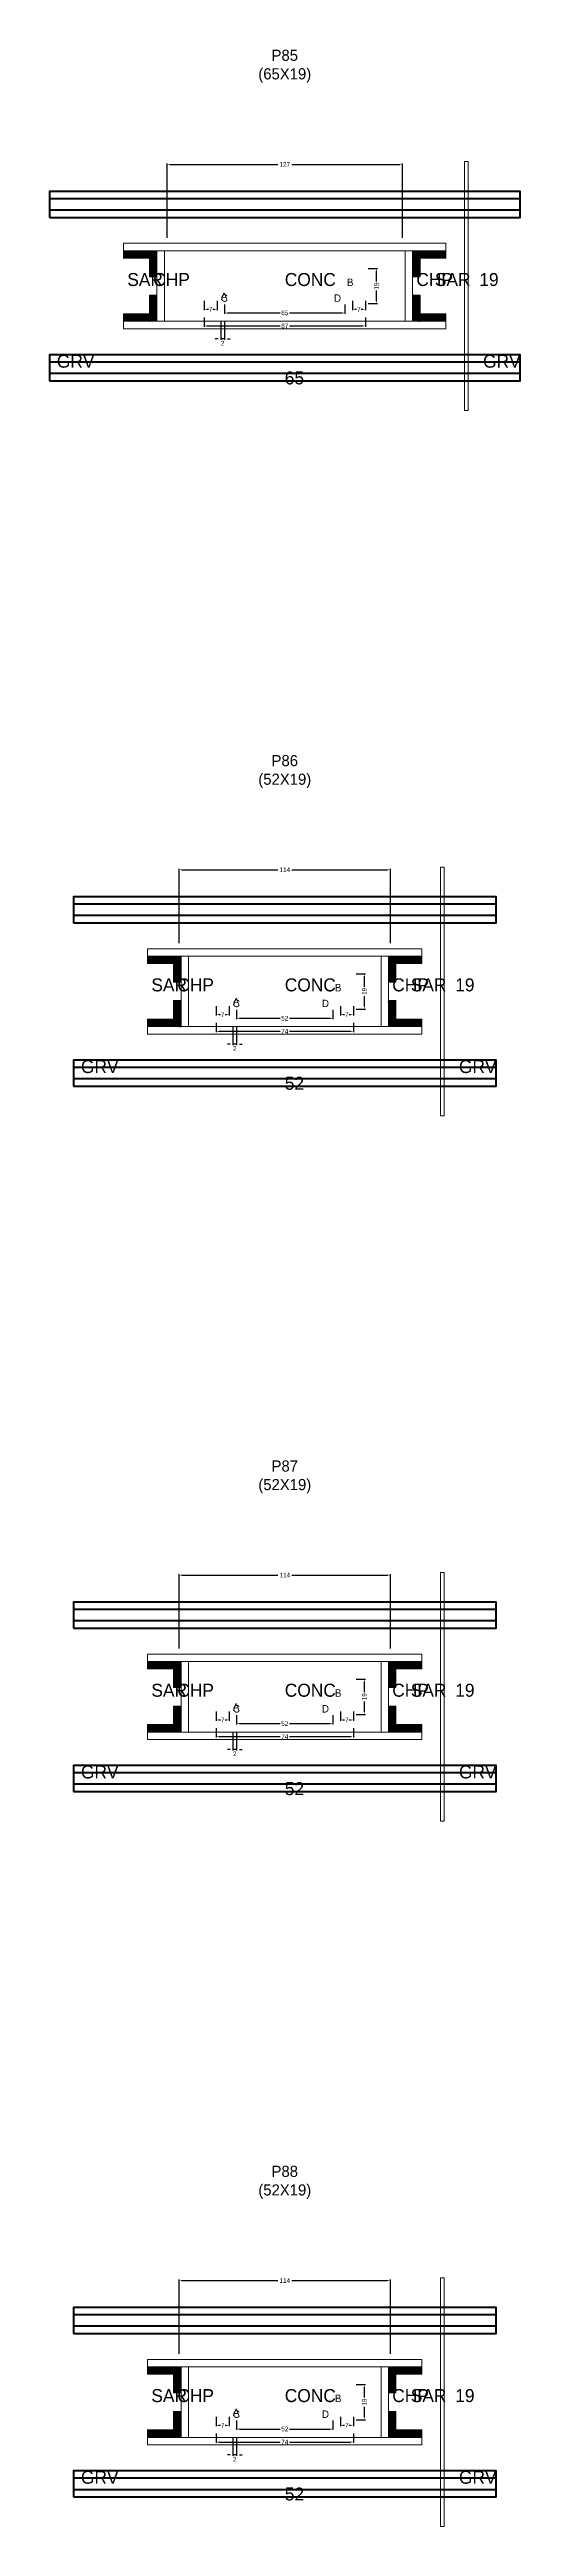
# Model space of a CAD drawing. Header units: centimetres. Extents: x -10500 to 4105, y -36866 to 295.
# Drawn here: x -127 to 127, y -31847 to -30513 of the extents above; entities that cross this region are included whole.
import ezdxf

# ---------------------------------------------------------------- set-up
doc = ezdxf.new("R2010")
doc.units = ezdxf.units.CM
for name, color, linetype in [('COTA', 241, 'Continuous'), ('GRAVATA', 224, 'Continuous'), ('Hachura', 251, 'Continuous'), ('NOMENCLATURA', 7, 'Continuous'), ('SARRAFO', 251, 'Continuous'), ('Texto Seção', 7, 'Continuous')]:
    doc.layers.add(name, color=color, linetype=linetype)
doc.dimstyles.new('cotax2', dxfattribs={"dimtxt": 2.5, "dimasz": 1.5, "dimexe": 0.5, "dimexo": 0.5, "dimgap": 0.5, "dimtad": 1, "dimcen": 2.5, "dimazin": 3, "dimtfac": 1, "dimtmove": 0, "dimatfit": 3})

msp = doc.modelspace()

# ---------------------------------------------------------------- texts
at = {"layer": 'NOMENCLATURA'}
for s, p in [('B', (33.5, -30640)), ('A', (-34.5, -30647.5)), ('C', (-34.5, -30648.5)), ('D', (26.5, -30648.5)), ('A', (-28, -31027.5)), ('C', (-28, -31028.5)), ('D', (20, -31028.5)), ('B', (27, -31020)), ('B', (27, -31400)), ('A', (-28, -31407.5)), ('C', (-28, -31408.5)), ('D', (20, -31408.5)), ('A', (-28, -31787.5)), ('C', (-28, -31788.5)), ('D', (20, -31788.5)), ('B', (27, -31780))]:
    msp.add_text(s, height=4, dxfattribs=at).set_placement(p)
at = {"layer": 'NOMENCLATURA', "char_height": 6, "attachment_point": 8}
for s, insert in [('P85\\P(65X19)', (0, -30530.5)), ('P86\\P(52X19)', (0, -30910.5)), ('P87\\P(52X19)', (0, -31290.5)), ('P88\\P(52X19)', (0, -31670.5))]:
    msp.add_mtext(s, dxfattribs=dict(at, insert=insert))
at = {"layer": 'Texto Seção'}
for s, p in [('SAR', (-85, -30640)), ('CHP', (-71, -30640)), ('CONC', (0, -30640)), ('CHP', (71, -30640)), ('SAR', (81, -30640)), ('19', (105, -30640)), ('GRV', (-123, -30684)), ('GRV', (107, -30684)), ('65', (0, -30693)), ('SAR', (-72, -31020)), ('CHP', (-58, -31020)), ('CONC', (0, -31020)), ('CHP', (58, -31020)), ('SAR', (68, -31020)), ('19', (92, -31020)), ('GRV', (-110, -31064)), ('GRV', (94, -31064)), ('52', (0, -31073)), ('SAR', (-72, -31400)), ('CHP', (-58, -31400)), ('CONC', (0, -31400)), ('CHP', (58, -31400)), ('SAR', (68, -31400)), ('19', (92, -31400)), ('GRV', (-110, -31444)), ('GRV', (94, -31444)), ('52', (0, -31453)), ('SAR', (-72, -31780)), ('CHP', (-58, -31780)), ('CONC', (0, -31780)), ('CHP', (58, -31780)), ('SAR', (68, -31780)), ('19', (92, -31780)), ('GRV', (-110, -31824)), ('GRV', (94, -31824)), ('52', (0, -31833))]:
    msp.add_text(s, height=7, dxfattribs=at).set_placement(p)

# ---------------------------------------------------------------- blocks, each defined once
blk = doc.blocks.new('_CLOSEDFILLED')
at = {"color": 0, "linetype": 'BYBLOCK'}
blk.add_solid([(-1, 0.16), (0, 0), (-1, -0.16)], dxfattribs=at)
blk = doc.blocks.new('*D2198')
for p, q in [((-37, -31797), (-37, -31802)), ((37, -31797), (37, -31802)), ((-35.5, -31801.5), (-2.5, -31801.5)), ((2.5, -31801.5), (35.5, -31801.5))]:
    blk.add_line(p, q)
at = {"layer": 'Defpoints'}
for p in [(-37, -31796.5), (37, -31796.5), (-37, -31801.5)]:
    blk.add_point(p, dxfattribs=at)
at = {"layer": 'COTA', "xscale": 1.5, "yscale": 1.5, "rotation": 180}
blk.add_blockref('_CLOSEDFILLED', (-37, -31801.5), dxfattribs=at)
at = {"layer": 'COTA', "xscale": 1.5, "yscale": 1.5}
blk.add_blockref('_CLOSEDFILLED', (37, -31801.5), dxfattribs=at)
at = {"layer": 'COTA', "insert": (0, -31801.5), "char_height": 2.5, "attachment_point": 5}
blk.add_mtext('74', dxfattribs=at)
blk = doc.blocks.new('*D2199')
for p, q in [((-26, -31790), (-26, -31795)), ((-24.5, -31794.5), (-2.5, -31794.5)), ((2.5, -31794.5), (24.5, -31794.5)), ((26, -31790), (26, -31795))]:
    blk.add_line(p, q)
at = {"layer": 'Defpoints'}
for p in [(-26, -31789.5), (-26, -31794.5), (26, -31789.5)]:
    blk.add_point(p, dxfattribs=at)
at = {"layer": 'COTA', "xscale": 1.5, "yscale": 1.5, "rotation": 180}
blk.add_blockref('_CLOSEDFILLED', (-26, -31794.5), dxfattribs=at)
at = {"layer": 'COTA', "xscale": 1.5, "yscale": 1.5}
blk.add_blockref('_CLOSEDFILLED', (26, -31794.5), dxfattribs=at)
at = {"layer": 'COTA', "insert": (0, -31794.5), "char_height": 2.5, "attachment_point": 5}
blk.add_mtext('52', dxfattribs=at)
blk = doc.blocks.new('*D2200')
for p, q in [((38.5, -31770.5), (43.5, -31770.5)), ((43, -31777.5), (43, -31772)), ((43, -31788), (43, -31782.5)), ((38.5, -31789.5), (43.5, -31789.5))]:
    blk.add_line(p, q)
at = {"layer": 'Defpoints'}
for p in [(38, -31770.5), (38, -31789.5), (43, -31789.5)]:
    blk.add_point(p, dxfattribs=at)
at = {"layer": 'COTA', "xscale": 1.5, "yscale": 1.5}
for p, rotation in [((43, -31770.5), 90), ((43, -31789.5), 270)]:
    blk.add_blockref('_CLOSEDFILLED', p, dxfattribs=dict(at, rotation=rotation))
at = {"layer": 'COTA', "insert": (43, -31780), "char_height": 2.5, "attachment_point": 5, "rotation": 90}
blk.add_mtext('19', dxfattribs=at)
blk = doc.blocks.new('*D2201')
for p, q in [((-37, -31788), (-37, -31793)), ((-35.5, -31792.5), (-34.75, -31792.5)), ((-32.25, -31792.5), (-31.5, -31792.5)), ((-30, -31788), (-30, -31793))]:
    blk.add_line(p, q)
at = {"layer": 'Defpoints'}
for p in [(-37, -31787.5), (-37, -31792.5), (-30, -31787.5)]:
    blk.add_point(p, dxfattribs=at)
at = {"layer": 'COTA', "xscale": 1.5, "yscale": 1.5, "rotation": 180}
blk.add_blockref('_CLOSEDFILLED', (-37, -31792.5), dxfattribs=at)
at = {"layer": 'COTA', "xscale": 1.5, "yscale": 1.5}
blk.add_blockref('_CLOSEDFILLED', (-30, -31792.5), dxfattribs=at)
at = {"layer": 'COTA', "insert": (-33.5, -31792.5), "char_height": 2.5, "attachment_point": 5}
blk.add_mtext('7', dxfattribs=at)
blk = doc.blocks.new('*D2202')
for p, q in [((30, -31788), (30, -31793)), ((31.5, -31792.5), (32.25, -31792.5)), ((34.75, -31792.5), (35.5, -31792.5)), ((37, -31788), (37, -31793))]:
    blk.add_line(p, q)
at = {"layer": 'Defpoints'}
for p in [(30, -31787.5), (30, -31792.5), (37, -31787.5)]:
    blk.add_point(p, dxfattribs=at)
at = {"layer": 'COTA', "xscale": 1.5, "yscale": 1.5, "rotation": 180}
blk.add_blockref('_CLOSEDFILLED', (30, -31792.5), dxfattribs=at)
at = {"layer": 'COTA', "xscale": 1.5, "yscale": 1.5}
blk.add_blockref('_CLOSEDFILLED', (37, -31792.5), dxfattribs=at)
at = {"layer": 'COTA', "insert": (33.5, -31792.5), "char_height": 2.5, "attachment_point": 5}
blk.add_mtext('7', dxfattribs=at)
blk = doc.blocks.new('*D2203')
for p, q in [((-57, -31754), (-57, -31714)), ((-55.5, -31714.5), (-3.75, -31714.5)), ((3.75, -31714.5), (55.5, -31714.5)), ((57, -31754), (57, -31714))]:
    blk.add_line(p, q)
at = {"layer": 'Defpoints'}
for p in [(-57, -31714.5), (-57, -31754.5), (57, -31754.5)]:
    blk.add_point(p, dxfattribs=at)
at = {"layer": 'COTA', "xscale": 1.5, "yscale": 1.5, "rotation": 180}
blk.add_blockref('_CLOSEDFILLED', (-57, -31714.5), dxfattribs=at)
at = {"layer": 'COTA', "xscale": 1.5, "yscale": 1.5}
blk.add_blockref('_CLOSEDFILLED', (57, -31714.5), dxfattribs=at)
at = {"layer": 'COTA', "insert": (0, -31714.5), "char_height": 2.5, "attachment_point": 5}
blk.add_mtext('114', dxfattribs=at)
blk = doc.blocks.new('*D2172')
for p, q in [((-37, -31417), (-37, -31422)), ((-35.5, -31421.5), (-2.5, -31421.5)), ((2.5, -31421.5), (35.5, -31421.5)), ((37, -31417), (37, -31422))]:
    blk.add_line(p, q)
at = {"layer": 'Defpoints'}
for p in [(-37, -31416.5), (-37, -31421.5), (37, -31416.5)]:
    blk.add_point(p, dxfattribs=at)
at = {"layer": 'COTA', "xscale": 1.5, "yscale": 1.5, "rotation": 180}
blk.add_blockref('_CLOSEDFILLED', (-37, -31421.5), dxfattribs=at)
at = {"layer": 'COTA', "xscale": 1.5, "yscale": 1.5}
blk.add_blockref('_CLOSEDFILLED', (37, -31421.5), dxfattribs=at)
at = {"layer": 'COTA', "insert": (0, -31421.5), "char_height": 2.5, "attachment_point": 5}
blk.add_mtext('74', dxfattribs=at)
blk = doc.blocks.new('*D2173')
for p, q in [((-26, -31410), (-26, -31415)), ((26, -31410), (26, -31415)), ((-24.5, -31414.5), (-2.5, -31414.5)), ((2.5, -31414.5), (24.5, -31414.5))]:
    blk.add_line(p, q)
at = {"layer": 'Defpoints'}
for p in [(-26, -31409.5), (26, -31409.5), (-26, -31414.5)]:
    blk.add_point(p, dxfattribs=at)
at = {"layer": 'COTA', "xscale": 1.5, "yscale": 1.5, "rotation": 180}
blk.add_blockref('_CLOSEDFILLED', (-26, -31414.5), dxfattribs=at)
at = {"layer": 'COTA', "xscale": 1.5, "yscale": 1.5}
blk.add_blockref('_CLOSEDFILLED', (26, -31414.5), dxfattribs=at)
at = {"layer": 'COTA', "insert": (0, -31414.5), "char_height": 2.5, "attachment_point": 5}
blk.add_mtext('52', dxfattribs=at)
blk = doc.blocks.new('*D2174')
for p, q in [((38.5, -31390.5), (43.5, -31390.5)), ((43, -31397.5), (43, -31392)), ((38.5, -31409.5), (43.5, -31409.5)), ((43, -31408), (43, -31402.5))]:
    blk.add_line(p, q)
at = {"layer": 'Defpoints'}
for p in [(38, -31390.5), (38, -31409.5), (43, -31409.5)]:
    blk.add_point(p, dxfattribs=at)
at = {"layer": 'COTA', "xscale": 1.5, "yscale": 1.5}
for p, rotation in [((43, -31390.5), 90), ((43, -31409.5), 270)]:
    blk.add_blockref('_CLOSEDFILLED', p, dxfattribs=dict(at, rotation=rotation))
at = {"layer": 'COTA', "insert": (43, -31400), "char_height": 2.5, "attachment_point": 5, "rotation": 90}
blk.add_mtext('19', dxfattribs=at)
blk = doc.blocks.new('*D2175')
for p, q in [((-37, -31408), (-37, -31413)), ((-30, -31408), (-30, -31413)), ((-35.5, -31412.5), (-34.75, -31412.5)), ((-32.25, -31412.5), (-31.5, -31412.5))]:
    blk.add_line(p, q)
at = {"layer": 'Defpoints'}
for p in [(-37, -31407.5), (-30, -31407.5), (-37, -31412.5)]:
    blk.add_point(p, dxfattribs=at)
at = {"layer": 'COTA', "xscale": 1.5, "yscale": 1.5, "rotation": 180}
blk.add_blockref('_CLOSEDFILLED', (-37, -31412.5), dxfattribs=at)
at = {"layer": 'COTA', "xscale": 1.5, "yscale": 1.5}
blk.add_blockref('_CLOSEDFILLED', (-30, -31412.5), dxfattribs=at)
at = {"layer": 'COTA', "insert": (-33.5, -31412.5), "char_height": 2.5, "attachment_point": 5}
blk.add_mtext('7', dxfattribs=at)
blk = doc.blocks.new('*D2176')
for p, q in [((30, -31408), (30, -31413)), ((37, -31408), (37, -31413)), ((31.5, -31412.5), (32.25, -31412.5)), ((34.75, -31412.5), (35.5, -31412.5))]:
    blk.add_line(p, q)
at = {"layer": 'Defpoints'}
for p in [(30, -31407.5), (37, -31407.5), (30, -31412.5)]:
    blk.add_point(p, dxfattribs=at)
at = {"layer": 'COTA', "xscale": 1.5, "yscale": 1.5, "rotation": 180}
blk.add_blockref('_CLOSEDFILLED', (30, -31412.5), dxfattribs=at)
at = {"layer": 'COTA', "xscale": 1.5, "yscale": 1.5}
blk.add_blockref('_CLOSEDFILLED', (37, -31412.5), dxfattribs=at)
at = {"layer": 'COTA', "insert": (33.5, -31412.5), "char_height": 2.5, "attachment_point": 5}
blk.add_mtext('7', dxfattribs=at)
blk = doc.blocks.new('*D2177')
for p, q in [((-57, -31374), (-57, -31334)), ((-55.5, -31334.5), (-3.75, -31334.5)), ((3.75, -31334.5), (55.5, -31334.5)), ((57, -31374), (57, -31334))]:
    blk.add_line(p, q)
at = {"layer": 'Defpoints'}
for p in [(-57, -31334.5), (-57, -31374.5), (57, -31374.5)]:
    blk.add_point(p, dxfattribs=at)
at = {"layer": 'COTA', "xscale": 1.5, "yscale": 1.5, "rotation": 180}
blk.add_blockref('_CLOSEDFILLED', (-57, -31334.5), dxfattribs=at)
at = {"layer": 'COTA', "xscale": 1.5, "yscale": 1.5}
blk.add_blockref('_CLOSEDFILLED', (57, -31334.5), dxfattribs=at)
at = {"layer": 'COTA', "insert": (0, -31334.5), "char_height": 2.5, "attachment_point": 5}
blk.add_mtext('114', dxfattribs=at)
blk = doc.blocks.new('*D2146')
for p, q in [((-37, -31037), (-37, -31042)), ((37, -31037), (37, -31042)), ((-35.5, -31041.5), (-2.5, -31041.5)), ((2.5, -31041.5), (35.5, -31041.5))]:
    blk.add_line(p, q)
at = {"layer": 'Defpoints'}
for p in [(-37, -31036.5), (37, -31036.5), (-37, -31041.5)]:
    blk.add_point(p, dxfattribs=at)
at = {"layer": 'COTA', "xscale": 1.5, "yscale": 1.5, "rotation": 180}
blk.add_blockref('_CLOSEDFILLED', (-37, -31041.5), dxfattribs=at)
at = {"layer": 'COTA', "xscale": 1.5, "yscale": 1.5}
blk.add_blockref('_CLOSEDFILLED', (37, -31041.5), dxfattribs=at)
at = {"layer": 'COTA', "insert": (0, -31041.5), "char_height": 2.5, "attachment_point": 5}
blk.add_mtext('74', dxfattribs=at)
blk = doc.blocks.new('*D2147')
for p, q in [((-26, -31030), (-26, -31035)), ((-24.5, -31034.5), (-2.5, -31034.5)), ((2.5, -31034.5), (24.5, -31034.5)), ((26, -31030), (26, -31035))]:
    blk.add_line(p, q)
at = {"layer": 'Defpoints'}
for p in [(-26, -31029.5), (-26, -31034.5), (26, -31029.5)]:
    blk.add_point(p, dxfattribs=at)
at = {"layer": 'COTA', "xscale": 1.5, "yscale": 1.5, "rotation": 180}
blk.add_blockref('_CLOSEDFILLED', (-26, -31034.5), dxfattribs=at)
at = {"layer": 'COTA', "xscale": 1.5, "yscale": 1.5}
blk.add_blockref('_CLOSEDFILLED', (26, -31034.5), dxfattribs=at)
at = {"layer": 'COTA', "insert": (0, -31034.5), "char_height": 2.5, "attachment_point": 5}
blk.add_mtext('52', dxfattribs=at)
blk = doc.blocks.new('*D2148')
for p, q in [((38.5, -31010.5), (43.5, -31010.5)), ((43, -31017.5), (43, -31012)), ((43, -31028), (43, -31022.5)), ((38.5, -31029.5), (43.5, -31029.5))]:
    blk.add_line(p, q)
at = {"layer": 'Defpoints'}
for p in [(38, -31010.5), (38, -31029.5), (43, -31029.5)]:
    blk.add_point(p, dxfattribs=at)
at = {"layer": 'COTA', "xscale": 1.5, "yscale": 1.5}
for p, rotation in [((43, -31010.5), 90), ((43, -31029.5), 270)]:
    blk.add_blockref('_CLOSEDFILLED', p, dxfattribs=dict(at, rotation=rotation))
at = {"layer": 'COTA', "insert": (43, -31020), "char_height": 2.5, "attachment_point": 5, "rotation": 90}
blk.add_mtext('19', dxfattribs=at)
blk = doc.blocks.new('*D2149')
for p, q in [((-37, -31028), (-37, -31033)), ((-35.5, -31032.5), (-34.75, -31032.5)), ((-32.25, -31032.5), (-31.5, -31032.5)), ((-30, -31028), (-30, -31033))]:
    blk.add_line(p, q)
at = {"layer": 'Defpoints'}
for p in [(-37, -31027.5), (-37, -31032.5), (-30, -31027.5)]:
    blk.add_point(p, dxfattribs=at)
at = {"layer": 'COTA', "xscale": 1.5, "yscale": 1.5, "rotation": 180}
blk.add_blockref('_CLOSEDFILLED', (-37, -31032.5), dxfattribs=at)
at = {"layer": 'COTA', "xscale": 1.5, "yscale": 1.5}
blk.add_blockref('_CLOSEDFILLED', (-30, -31032.5), dxfattribs=at)
at = {"layer": 'COTA', "insert": (-33.5, -31032.5), "char_height": 2.5, "attachment_point": 5}
blk.add_mtext('7', dxfattribs=at)
blk = doc.blocks.new('*D2150')
for p, q in [((30, -31028), (30, -31033)), ((31.5, -31032.5), (32.25, -31032.5)), ((34.75, -31032.5), (35.5, -31032.5)), ((37, -31028), (37, -31033))]:
    blk.add_line(p, q)
at = {"layer": 'Defpoints'}
for p in [(30, -31027.5), (30, -31032.5), (37, -31027.5)]:
    blk.add_point(p, dxfattribs=at)
at = {"layer": 'COTA', "xscale": 1.5, "yscale": 1.5, "rotation": 180}
blk.add_blockref('_CLOSEDFILLED', (30, -31032.5), dxfattribs=at)
at = {"layer": 'COTA', "xscale": 1.5, "yscale": 1.5}
blk.add_blockref('_CLOSEDFILLED', (37, -31032.5), dxfattribs=at)
at = {"layer": 'COTA', "insert": (33.5, -31032.5), "char_height": 2.5, "attachment_point": 5}
blk.add_mtext('7', dxfattribs=at)
blk = doc.blocks.new('*D2151')
for p, q in [((-57, -30994), (-57, -30954)), ((-55.5, -30954.5), (-3.75, -30954.5)), ((3.75, -30954.5), (55.5, -30954.5)), ((57, -30994), (57, -30954))]:
    blk.add_line(p, q)
at = {"layer": 'Defpoints'}
for p in [(-57, -30954.5), (-57, -30994.5), (57, -30994.5)]:
    blk.add_point(p, dxfattribs=at)
at = {"layer": 'COTA', "xscale": 1.5, "yscale": 1.5, "rotation": 180}
blk.add_blockref('_CLOSEDFILLED', (-57, -30954.5), dxfattribs=at)
at = {"layer": 'COTA', "xscale": 1.5, "yscale": 1.5}
blk.add_blockref('_CLOSEDFILLED', (57, -30954.5), dxfattribs=at)
at = {"layer": 'COTA', "insert": (0, -30954.5), "char_height": 2.5, "attachment_point": 5}
blk.add_mtext('114', dxfattribs=at)
blk = doc.blocks.new('*D2120')
for p, q in [((-43.5, -30657), (-43.5, -30662)), ((-42, -30661.5), (-2.5, -30661.5)), ((2.5, -30661.5), (42, -30661.5)), ((43.5, -30657), (43.5, -30662))]:
    blk.add_line(p, q)
at = {"layer": 'Defpoints'}
for p in [(-43.5, -30656.5), (-43.5, -30661.5), (43.5, -30656.5)]:
    blk.add_point(p, dxfattribs=at)
at = {"layer": 'COTA', "xscale": 1.5, "yscale": 1.5, "rotation": 180}
blk.add_blockref('_CLOSEDFILLED', (-43.5, -30661.5), dxfattribs=at)
at = {"layer": 'COTA', "xscale": 1.5, "yscale": 1.5}
blk.add_blockref('_CLOSEDFILLED', (43.5, -30661.5), dxfattribs=at)
at = {"layer": 'COTA', "insert": (0, -30661.5), "char_height": 2.5, "attachment_point": 5}
blk.add_mtext('87', dxfattribs=at)
blk = doc.blocks.new('*D2121')
for p, q in [((-32.5, -30650), (-32.5, -30655)), ((32.5, -30650), (32.5, -30655)), ((-31, -30654.5), (-2.5, -30654.5)), ((2.5, -30654.5), (31, -30654.5))]:
    blk.add_line(p, q)
at = {"layer": 'Defpoints'}
for p in [(-32.5, -30649.5), (32.5, -30649.5), (-32.5, -30654.5)]:
    blk.add_point(p, dxfattribs=at)
at = {"layer": 'COTA', "xscale": 1.5, "yscale": 1.5, "rotation": 180}
blk.add_blockref('_CLOSEDFILLED', (-32.5, -30654.5), dxfattribs=at)
at = {"layer": 'COTA', "xscale": 1.5, "yscale": 1.5}
blk.add_blockref('_CLOSEDFILLED', (32.5, -30654.5), dxfattribs=at)
at = {"layer": 'COTA', "insert": (0, -30654.5), "char_height": 2.5, "attachment_point": 5}
blk.add_mtext('65', dxfattribs=at)
blk = doc.blocks.new('*D2122')
for p, q in [((45, -30630.5), (50, -30630.5)), ((49.5, -30637.5), (49.5, -30632)), ((45, -30649.5), (50, -30649.5)), ((49.5, -30648), (49.5, -30642.5))]:
    blk.add_line(p, q)
at = {"layer": 'Defpoints'}
for p in [(44.5, -30630.5), (44.5, -30649.5), (49.5, -30649.5)]:
    blk.add_point(p, dxfattribs=at)
at = {"layer": 'COTA', "xscale": 1.5, "yscale": 1.5}
for p, rotation in [((49.5, -30630.5), 90), ((49.5, -30649.5), 270)]:
    blk.add_blockref('_CLOSEDFILLED', p, dxfattribs=dict(at, rotation=rotation))
at = {"layer": 'COTA', "insert": (49.5, -30640), "char_height": 2.5, "attachment_point": 5, "rotation": 90}
blk.add_mtext('19', dxfattribs=at)
blk = doc.blocks.new('*D2123')
for p, q in [((-43.5, -30648), (-43.5, -30653)), ((-36.5, -30648), (-36.5, -30653)), ((-42, -30652.5), (-41.25, -30652.5)), ((-38.75, -30652.5), (-38, -30652.5))]:
    blk.add_line(p, q)
at = {"layer": 'Defpoints'}
for p in [(-43.5, -30647.5), (-36.5, -30647.5), (-43.5, -30652.5)]:
    blk.add_point(p, dxfattribs=at)
at = {"layer": 'COTA', "xscale": 1.5, "yscale": 1.5, "rotation": 180}
blk.add_blockref('_CLOSEDFILLED', (-43.5, -30652.5), dxfattribs=at)
at = {"layer": 'COTA', "xscale": 1.5, "yscale": 1.5}
blk.add_blockref('_CLOSEDFILLED', (-36.5, -30652.5), dxfattribs=at)
at = {"layer": 'COTA', "insert": (-40, -30652.5), "char_height": 2.5, "attachment_point": 5}
blk.add_mtext('7', dxfattribs=at)
blk = doc.blocks.new('*D2124')
for p, q in [((36.5, -30648), (36.5, -30653)), ((43.5, -30648), (43.5, -30653)), ((38, -30652.5), (38.75, -30652.5)), ((41.25, -30652.5), (42, -30652.5))]:
    blk.add_line(p, q)
at = {"layer": 'Defpoints'}
for p in [(36.5, -30647.5), (43.5, -30647.5), (36.5, -30652.5)]:
    blk.add_point(p, dxfattribs=at)
at = {"layer": 'COTA', "xscale": 1.5, "yscale": 1.5, "rotation": 180}
blk.add_blockref('_CLOSEDFILLED', (36.5, -30652.5), dxfattribs=at)
at = {"layer": 'COTA', "xscale": 1.5, "yscale": 1.5}
blk.add_blockref('_CLOSEDFILLED', (43.5, -30652.5), dxfattribs=at)
at = {"layer": 'COTA', "insert": (40, -30652.5), "char_height": 2.5, "attachment_point": 5}
blk.add_mtext('7', dxfattribs=at)
blk = doc.blocks.new('*D2125')
for p, q in [((-63.5, -30614), (-63.5, -30574)), ((-62, -30574.5), (-3.75, -30574.5)), ((3.75, -30574.5), (62, -30574.5)), ((63.5, -30614), (63.5, -30574))]:
    blk.add_line(p, q)
at = {"layer": 'Defpoints'}
for p in [(-63.5, -30574.5), (-63.5, -30614.5), (63.5, -30614.5)]:
    blk.add_point(p, dxfattribs=at)
at = {"layer": 'COTA', "xscale": 1.5, "yscale": 1.5, "rotation": 180}
blk.add_blockref('_CLOSEDFILLED', (-63.5, -30574.5), dxfattribs=at)
at = {"layer": 'COTA', "xscale": 1.5, "yscale": 1.5}
blk.add_blockref('_CLOSEDFILLED', (63.5, -30574.5), dxfattribs=at)
at = {"layer": 'COTA', "insert": (0, -30574.5), "char_height": 2.5, "attachment_point": 5}
blk.add_mtext('127', dxfattribs=at)

# ---------------------------------------------------------------- dimensions: what is measured, and where the dimension line sits
at = {"layer": 'COTA'}
for base, p1, p2, picture, middle in [((-63.5, -30574.5), (-63.5, -30614.5), (63.5, -30614.5), '*D2125', (0, -30574.5)), ((-43.5, -30652.5), (-43.5, -30647.5), (-36.5, -30647.5), '*D2123', (-40, -30652.5)), ((-32.5, -30654.5), (-32.5, -30649.5), (32.5, -30649.5), '*D2121', (0, -30654.5)), ((36.5, -30652.5), (36.5, -30647.5), (43.5, -30647.5), '*D2124', (40, -30652.5)), ((-43.5, -30661.5), (-43.5, -30656.5), (43.5, -30656.5), '*D2120', (0, -30661.5)), ((-57, -30954.5), (-57, -30994.5), (57, -30994.5), '*D2151', (0, -30954.5)), ((-37, -31032.5), (-37, -31027.5), (-30, -31027.5), '*D2149', (-33.5, -31032.5)), ((-37, -31041.5), (-37, -31036.5), (37, -31036.5), '*D2146', (0, -31041.5)), ((-26, -31034.5), (-26, -31029.5), (26, -31029.5), '*D2147', (0, -31034.5)), ((30, -31032.5), (30, -31027.5), (37, -31027.5), '*D2150', (33.5, -31032.5)), ((-57, -31334.5), (-57, -31374.5), (57, -31374.5), '*D2177', (0, -31334.5)), ((-37, -31412.5), (-37, -31407.5), (-30, -31407.5), '*D2175', (-33.5, -31412.5)), ((-26, -31414.5), (-26, -31409.5), (26, -31409.5), '*D2173', (0, -31414.5)), ((30, -31412.5), (30, -31407.5), (37, -31407.5), '*D2176', (33.5, -31412.5)), ((-37, -31421.5), (-37, -31416.5), (37, -31416.5), '*D2172', (0, -31421.5)), ((-57, -31714.5), (-57, -31754.5), (57, -31754.5), '*D2203', (0, -31714.5)), ((-37, -31792.5), (-37, -31787.5), (-30, -31787.5), '*D2201', (-33.5, -31792.5)), ((-37, -31801.5), (-37, -31796.5), (37, -31796.5), '*D2198', (0, -31801.5)), ((-26, -31794.5), (-26, -31789.5), (26, -31789.5), '*D2199', (0, -31794.5)), ((30, -31792.5), (30, -31787.5), (37, -31787.5), '*D2202', (33.5, -31792.5))]:
    dim = msp.add_linear_dim(base=base, p1=p1, p2=p2, dimstyle='cotax2', dxfattribs=at)
    dim.commit()
    dim.dimension.update_dxf_attribs({"geometry": picture, "text_midpoint": middle})
for base, p1, p2, picture, middle in [((49.5, -30649.5), (44.5, -30649.5), (44.5, -30630.5), '*D2122', (49.5, -30640)), ((43, -31029.5), (38, -31029.5), (38, -31010.5), '*D2148', (43, -31020)), ((43, -31409.5), (38, -31409.5), (38, -31390.5), '*D2174', (43, -31400)), ((43, -31789.5), (38, -31789.5), (38, -31770.5), '*D2200', (43, -31780))]:
    dim = msp.add_linear_dim(base=base, p1=p1, p2=p2, angle=90, dimstyle='cotax2', dxfattribs=at)
    dim.commit()
    dim.dimension.update_dxf_attribs({"geometry": picture, "text_midpoint": middle})
for base, p1, p2 in [((-32.5, -30668.5), (-32.5, -30658.5), (-34.5, -30658.5)), ((-26, -31048.5), (-26, -31038.5), (-28, -31038.5)), ((-26, -31428.5), (-26, -31418.5), (-28, -31418.5)), ((-26, -31808.5), (-26, -31798.5), (-28, -31798.5))]:
    msp.add_linear_dim(base=base, p1=p1, p2=p2, dimstyle='cotax2', dxfattribs=at).render()

# ---------------------------------------------------------------- hatches: boundary and pattern name
at = {"layer": 'SARRAFO'}
h = msp.add_hatch(dxfattribs=at)
h.set_pattern_fill('SOLID', scale=2)
h.paths.add_polyline_path([(-87, -30625), (-73, -30625), (-73, -30621), (-87, -30621)])
h = msp.add_hatch(dxfattribs=at)
h.set_pattern_fill('SOLID', scale=2)
h.paths.add_polyline_path([(-73, -30635), (-69, -30635), (-69, -30621), (-73, -30621)])
h = msp.add_hatch(dxfattribs=at)
h.set_pattern_fill('SOLID', scale=2)
h.paths.add_polyline_path([(69, -30635), (73, -30635), (73, -30621), (69, -30621)])
h = msp.add_hatch(dxfattribs=at)
h.set_pattern_fill('SOLID', scale=2)
h.paths.add_polyline_path([(73, -30625), (87, -30625), (87, -30621), (73, -30621)])
h = msp.add_hatch(dxfattribs=at)
h.set_pattern_fill('SOLID', scale=2)
h.paths.add_polyline_path([(-73, -30659), (-69, -30659), (-69, -30645), (-73, -30645)])
h = msp.add_hatch(dxfattribs=at)
h.set_pattern_fill('SOLID', scale=2)
h.paths.add_polyline_path([(69, -30659), (73, -30659), (73, -30645), (69, -30645)])
h = msp.add_hatch(dxfattribs=at)
h.set_pattern_fill('SOLID', scale=2)
h.paths.add_polyline_path([(-87, -30659), (-73, -30659), (-73, -30655), (-87, -30655)])
h = msp.add_hatch(dxfattribs=at)
h.set_pattern_fill('SOLID', scale=2)
h.paths.add_polyline_path([(73, -30659), (87, -30659), (87, -30655), (73, -30655)])
h = msp.add_hatch(dxfattribs=at)
h.set_pattern_fill('SOLID', scale=2)
h.paths.add_polyline_path([(-74, -31005), (-60, -31005), (-60, -31001), (-74, -31001)])
h = msp.add_hatch(dxfattribs=at)
h.set_pattern_fill('SOLID', scale=2)
h.paths.add_polyline_path([(-60, -31015), (-56, -31015), (-56, -31001), (-60, -31001)])
h = msp.add_hatch(dxfattribs=at)
h.set_pattern_fill('SOLID', scale=2)
h.paths.add_polyline_path([(56, -31015), (60, -31015), (60, -31001), (56, -31001)])
h = msp.add_hatch(dxfattribs=at)
h.set_pattern_fill('SOLID', scale=2)
h.paths.add_polyline_path([(60, -31005), (74, -31005), (74, -31001), (60, -31001)])
h = msp.add_hatch(dxfattribs=at)
h.set_pattern_fill('SOLID', scale=2)
h.paths.add_polyline_path([(-74, -31039), (-60, -31039), (-60, -31035), (-74, -31035)])
h = msp.add_hatch(dxfattribs=at)
h.set_pattern_fill('SOLID', scale=2)
h.paths.add_polyline_path([(-60, -31039), (-56, -31039), (-56, -31025), (-60, -31025)])
h = msp.add_hatch(dxfattribs=at)
h.set_pattern_fill('SOLID', scale=2)
h.paths.add_polyline_path([(56, -31039), (60, -31039), (60, -31025), (56, -31025)])
h = msp.add_hatch(dxfattribs=at)
h.set_pattern_fill('SOLID', scale=2)
h.paths.add_polyline_path([(60, -31039), (74, -31039), (74, -31035), (60, -31035)])
h = msp.add_hatch(dxfattribs=at)
h.set_pattern_fill('SOLID', scale=2)
h.paths.add_polyline_path([(-74, -31385), (-60, -31385), (-60, -31381), (-74, -31381)])
h = msp.add_hatch(dxfattribs=at)
h.set_pattern_fill('SOLID', scale=2)
h.paths.add_polyline_path([(-60, -31395), (-56, -31395), (-56, -31381), (-60, -31381)])
h = msp.add_hatch(dxfattribs=at)
h.set_pattern_fill('SOLID', scale=2)
h.paths.add_polyline_path([(56, -31395), (60, -31395), (60, -31381), (56, -31381)])
h = msp.add_hatch(dxfattribs=at)
h.set_pattern_fill('SOLID', scale=2)
h.paths.add_polyline_path([(60, -31385), (74, -31385), (74, -31381), (60, -31381)])
h = msp.add_hatch(dxfattribs=at)
h.set_pattern_fill('SOLID', scale=2)
h.paths.add_polyline_path([(-60, -31419), (-56, -31419), (-56, -31405), (-60, -31405)])
h = msp.add_hatch(dxfattribs=at)
h.set_pattern_fill('SOLID', scale=2)
h.paths.add_polyline_path([(56, -31419), (60, -31419), (60, -31405), (56, -31405)])
h = msp.add_hatch(dxfattribs=at)
h.set_pattern_fill('SOLID', scale=2)
h.paths.add_polyline_path([(-74, -31419), (-60, -31419), (-60, -31415), (-74, -31415)])
h = msp.add_hatch(dxfattribs=at)
h.set_pattern_fill('SOLID', scale=2)
h.paths.add_polyline_path([(60, -31419), (74, -31419), (74, -31415), (60, -31415)])
h = msp.add_hatch(dxfattribs=at)
h.set_pattern_fill('SOLID', scale=2)
h.paths.add_polyline_path([(-74, -31765), (-60, -31765), (-60, -31761), (-74, -31761)])
h = msp.add_hatch(dxfattribs=at)
h.set_pattern_fill('SOLID', scale=2)
h.paths.add_polyline_path([(-60, -31775), (-56, -31775), (-56, -31761), (-60, -31761)])
h = msp.add_hatch(dxfattribs=at)
h.set_pattern_fill('SOLID', scale=2)
h.paths.add_polyline_path([(56, -31775), (60, -31775), (60, -31761), (56, -31761)])
h = msp.add_hatch(dxfattribs=at)
h.set_pattern_fill('SOLID', scale=2)
h.paths.add_polyline_path([(60, -31765), (74, -31765), (74, -31761), (60, -31761)])
h = msp.add_hatch(dxfattribs=at)
h.set_pattern_fill('SOLID', scale=2)
h.paths.add_polyline_path([(-60, -31799), (-56, -31799), (-56, -31785), (-60, -31785)])
h = msp.add_hatch(dxfattribs=at)
h.set_pattern_fill('SOLID', scale=2)
h.paths.add_polyline_path([(56, -31799), (60, -31799), (60, -31785), (56, -31785)])
h = msp.add_hatch(dxfattribs=at)
h.set_pattern_fill('SOLID', scale=2)
h.paths.add_polyline_path([(-74, -31799), (-60, -31799), (-60, -31795), (-74, -31795)])
h = msp.add_hatch(dxfattribs=at)
h.set_pattern_fill('SOLID', scale=2)
h.paths.add_polyline_path([(60, -31799), (74, -31799), (74, -31795), (60, -31795)])

# ---------------------------------------------------------------- linework, layer by layer
at = {"layer": 'GRAVATA', "lineweight": 50}
for points in [[(-127, -30603), (127, -30603), (127, -30589), (-127, -30589)], [(-127, -30599), (127, -30599), (127, -30593), (-127, -30593)], [(-127, -30691), (127, -30691), (127, -30677), (-127, -30677)], [(-127, -30687), (127, -30687), (127, -30681), (-127, -30681)], [(-114, -30983), (114, -30983), (114, -30969), (-114, -30969)], [(-114, -30979), (114, -30979), (114, -30973), (-114, -30973)], [(-114, -31071), (114, -31071), (114, -31057), (-114, -31057)], [(-114, -31067), (114, -31067), (114, -31061), (-114, -31061)], [(-114, -31363), (114, -31363), (114, -31349), (-114, -31349)], [(-114, -31359), (114, -31359), (114, -31353), (-114, -31353)], [(-114, -31451), (114, -31451), (114, -31437), (-114, -31437)], [(-114, -31447), (114, -31447), (114, -31441), (-114, -31441)], [(-114, -31743), (114, -31743), (114, -31729), (-114, -31729)], [(-114, -31739), (114, -31739), (114, -31733), (-114, -31733)], [(-114, -31831), (114, -31831), (114, -31817), (-114, -31817)], [(-114, -31827), (114, -31827), (114, -31821), (-114, -31821)]]:
    msp.add_lwpolyline(points, close=True, dxfattribs=at)
at = {"layer": 'Hachura', "lineweight": 13}
for points in [[(97, -30707), (99, -30707), (99, -30573), (97, -30573)], [(84, -31087), (86, -31087), (86, -30953), (84, -30953)], [(84, -31467), (86, -31467), (86, -31333), (84, -31333)], [(84, -31847), (86, -31847), (86, -31713), (84, -31713)]]:
    msp.add_lwpolyline(points, close=True, dxfattribs=at)
at = {"layer": 'Hachura', "lineweight": 18}
for points in [[(-87, -30621), (87, -30621), (87, -30617), (-87, -30617)], [(-69, -30659), (-65, -30659), (-65, -30621), (-69, -30621)], [(65, -30659), (69, -30659), (69, -30621), (65, -30621)], [(-87, -30663), (87, -30663), (87, -30659), (-87, -30659)], [(-74, -31001), (74, -31001), (74, -30997), (-74, -30997)], [(-56, -31039), (-52, -31039), (-52, -31001), (-56, -31001)], [(52, -31039), (56, -31039), (56, -31001), (52, -31001)], [(-74, -31043), (74, -31043), (74, -31039), (-74, -31039)], [(-74, -31381), (74, -31381), (74, -31377), (-74, -31377)], [(-56, -31419), (-52, -31419), (-52, -31381), (-56, -31381)], [(52, -31419), (56, -31419), (56, -31381), (52, -31381)], [(-74, -31423), (74, -31423), (74, -31419), (-74, -31419)], [(-74, -31761), (74, -31761), (74, -31757), (-74, -31757)], [(-56, -31799), (-52, -31799), (-52, -31761), (-56, -31761)], [(52, -31799), (56, -31799), (56, -31761), (52, -31761)], [(-74, -31803), (74, -31803), (74, -31799), (-74, -31799)]]:
    msp.add_lwpolyline(points, close=True, dxfattribs=at)
at = {"layer": 'SARRAFO', "lineweight": 13}
for points in [[(-87, -30625), (-73, -30625), (-73, -30621), (-87, -30621)], [(-73, -30635), (-69, -30635), (-69, -30621), (-73, -30621)], [(69, -30635), (73, -30635), (73, -30621), (69, -30621)], [(73, -30625), (87, -30625), (87, -30621), (73, -30621)], [(-73, -30659), (-69, -30659), (-69, -30645), (-73, -30645)], [(69, -30659), (73, -30659), (73, -30645), (69, -30645)], [(-87, -30659), (-73, -30659), (-73, -30655), (-87, -30655)], [(73, -30659), (87, -30659), (87, -30655), (73, -30655)], [(-74, -31005), (-60, -31005), (-60, -31001), (-74, -31001)], [(-60, -31015), (-56, -31015), (-56, -31001), (-60, -31001)], [(56, -31015), (60, -31015), (60, -31001), (56, -31001)], [(60, -31005), (74, -31005), (74, -31001), (60, -31001)], [(-74, -31039), (-60, -31039), (-60, -31035), (-74, -31035)], [(-60, -31039), (-56, -31039), (-56, -31025), (-60, -31025)], [(56, -31039), (60, -31039), (60, -31025), (56, -31025)], [(60, -31039), (74, -31039), (74, -31035), (60, -31035)], [(-74, -31385), (-60, -31385), (-60, -31381), (-74, -31381)], [(-60, -31395), (-56, -31395), (-56, -31381), (-60, -31381)], [(56, -31395), (60, -31395), (60, -31381), (56, -31381)], [(60, -31385), (74, -31385), (74, -31381), (60, -31381)], [(-60, -31419), (-56, -31419), (-56, -31405), (-60, -31405)], [(56, -31419), (60, -31419), (60, -31405), (56, -31405)], [(-74, -31419), (-60, -31419), (-60, -31415), (-74, -31415)], [(60, -31419), (74, -31419), (74, -31415), (60, -31415)], [(-74, -31765), (-60, -31765), (-60, -31761), (-74, -31761)], [(-60, -31775), (-56, -31775), (-56, -31761), (-60, -31761)], [(56, -31775), (60, -31775), (60, -31761), (56, -31761)], [(60, -31765), (74, -31765), (74, -31761), (60, -31761)], [(-60, -31799), (-56, -31799), (-56, -31785), (-60, -31785)], [(56, -31799), (60, -31799), (60, -31785), (56, -31785)], [(-74, -31799), (-60, -31799), (-60, -31795), (-74, -31795)], [(60, -31799), (74, -31799), (74, -31795), (60, -31795)]]:
    msp.add_lwpolyline(points, close=True, dxfattribs=at)

msp.set_redraw_order([(e.dxf.handle, doc.entitydb.next_handle()) for e in msp.query("TEXT MTEXT ATTDEF DIMENSION ARC_DIMENSION")])  # texts and dimensions are drawn at this point

doc.saveas('drawing.dxf')
